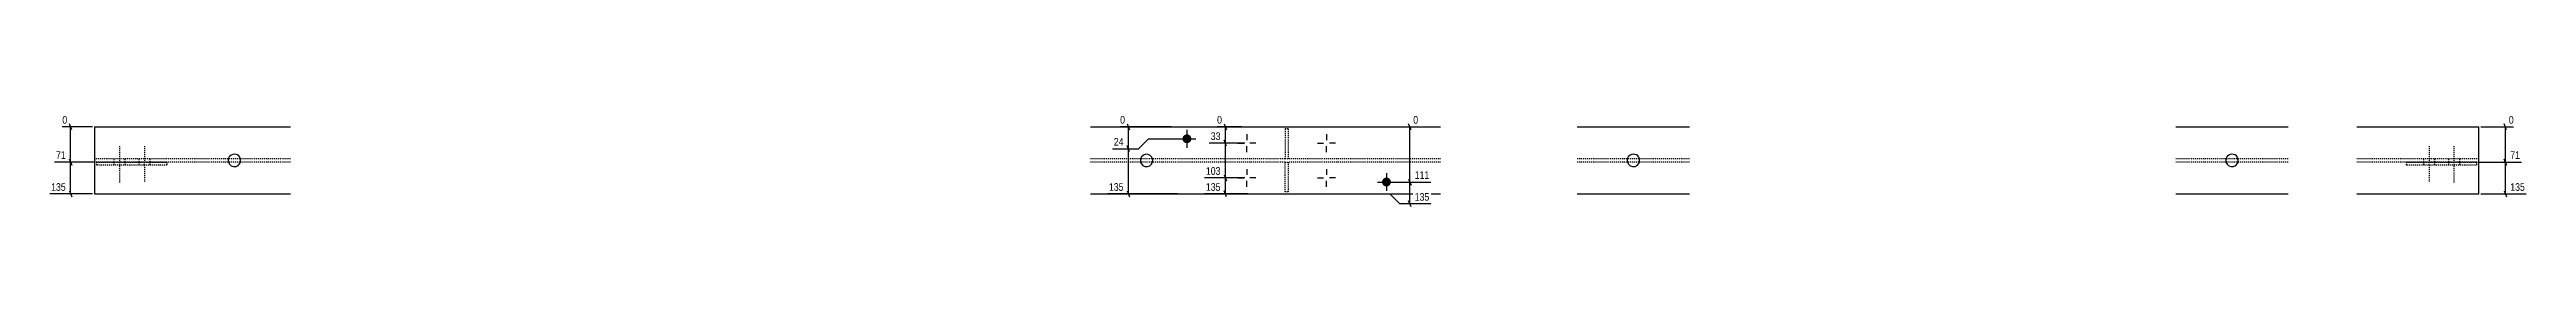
# Model space of a CAD drawing. Header units: millimetres. Extents: x 9 to 27154, y 6 to 1824.
# Drawn here: x 12048 to 17014, y 10 to 196 of the extents above; entities that cross this region are included whole.
import ezdxf

# ---------------------------------------------------------------- set-up
doc = ezdxf.new("R2010")
doc.units = ezdxf.units.MM
doc.linetypes.add('DXK_LINE_DOT2', pattern=[3.9198, 1.9599, -1.9599])
doc.layers.add('MÅLSÆTNING', color=7, linetype='Continuous')
doc.layers.add('STÅL', color=7, linetype='Continuous')
doc.styles.add('Arial Narrow', font='ARIALN.TTF', dxfattribs={"height": 0.2})

msp = doc.modelspace()

# ---------------------------------------------------------------- hatches: boundary and pattern name
at = {"layer": 'STÅL', "linetype": 'Continuous'}
for points in [[(14337.5, 146.6, -1), (14319.5, 146.6, -1)], [(14737.5, 59.6, -1), (14719.5, 59.6, -1)]]:
    msp.add_hatch(color=96, dxfattribs=at).paths.add_polyline_path(points)

# ---------------------------------------------------------------- linework, layer by layer
at = {"layer": 'MÅLSÆTNING', "color": 7, "linetype": 'Continuous'}
for p, q in [((12134.5, 170.6), (12074, 170.6)), ((12092.9, 164.6), (12088.1, 176.6)), ((14438.4, 170.6), (14389, 170.6)), ((14403.1, 176.6), (14407.9, 164.6)), ((14405.5, 137.8), (14405.5, 170.6)), ((14728.2, 170.6), (14791.9, 170.6)), ((14777.8, 164.6), (14773, 176.6)), ((14775.4, 59.6), (14775.4, 170.6)), ((16922.5, 170.6), (16988.2, 170.6)), ((16974.1, 164.6), (16969.3, 176.6)), ((16971.7, 99.8), (16971.7, 170.6)), ((12139.5, 99.8), (12058.4, 99.8)), ((12092.9, 93.8), (12088.1, 105.8)), ((12090.5, 35.6), (12090.5, 99.8)), ((14179.1, 126.6), (14231.2, 126.6)), ((14213.6, 120.6), (14208.8, 132.6)), ((14211.2, 35.6), (14211.2, 126.6)), ((14231.2, 126.6), (14251.2, 146.6)), ((14231.2, 126.6), (14251.2, 146.6)), ((14251.2, 146.6), (14324.5, 146.6)), ((14251.2, 146.6), (14324.5, 146.6)), ((14444.5, 137.8), (14373.4, 137.8)), ((14444.5, 137.8), (14373.4, 137.8)), ((14407.9, 131.8), (14403.1, 143.8)), ((14407.9, 131.8), (14403.1, 143.8)), ((14405.5, 67.8), (14405.5, 137.8)), ((16917.5, 99.8), (17003.8, 99.8)), ((16917.5, 99.8), (17003.8, 99.8)), ((16969.3, 105.8), (16974.1, 93.8)), ((16974.1, 93.8), (16969.3, 105.8)), ((16971.7, 35.6), (16971.7, 99.8)), ((14444.5, 67.8), (14363.6, 67.8)), ((14444.5, 67.8), (14363.6, 67.8)), ((14403.1, 73.8), (14407.9, 61.8)), ((14403.1, 73.8), (14407.9, 61.8)), ((14405.5, 35.6), (14405.5, 67.8)), ((14732.5, 59.6), (14817.3, 59.6)), ((14732.5, 59.6), (14817.3, 59.6)), ((14773, 65.6), (14777.8, 53.6)), ((14773, 65.6), (14777.8, 53.6)), ((14775.4, 15.6), (14775.4, 59.6)), ((12134.5, 35.6), (12048.7, 35.6)), ((12088.1, 41.6), (12092.9, 29.6)), ((14309.5, 35.6), (14169.3, 35.6)), ((14208.8, 41.6), (14213.6, 29.6)), ((14450.8, 35.6), (14363.6, 35.6)), ((14407.9, 29.6), (14403.1, 41.6)), ((14755.4, 15.6), (14735.4, 35.6)), ((14735.4, 35.6), (14752.3, 35.6)), ((14817.3, 15.6), (14755.4, 15.6)), ((14777.8, 9.6), (14773, 21.6)), ((16922.5, 35.6), (17013.6, 35.6)), ((16969.3, 41.6), (16974.1, 29.6))]:
    msp.add_line(p, q, dxfattribs=at)
at = {"layer": 'STÅL', "color": 2, "linetype": 'Continuous'}
for p, q in [((12138.5, 170.6), (12138.5, 35.6)), ((12138.5, 170.6), (12531.4, 170.6)), ((14135, 170.6), (14837.1, 170.6)), ((15111, 170.6), (15336, 170.6)), ((16311, 170.6), (16536, 170.6)), ((16673.5, 170.6), (16918.5, 170.6)), ((16918.5, 35.6), (16918.5, 170.6)), ((12138.5, 35.6), (12531.4, 35.6)), ((14135, 35.6), (14837.1, 35.6)), ((15111, 35.6), (15336, 35.6)), ((16311, 35.6), (16536, 35.6)), ((16673.5, 35.6), (16918.5, 35.6))]:
    msp.add_line(p, q, dxfattribs=at)
at = {"layer": 'STÅL', "color": 96, "linetype": 'Continuous'}
for p, q in [((14328.5, 164.6), (14328.5, 128.6)), ((14448.5, 155.8), (14448.5, 143.8)), ((14608.5, 155.8), (14608.5, 143.8)), ((14310.5, 146.6), (14346.5, 146.6)), ((14430.5, 137.8), (14442.5, 137.8)), ((14448.5, 119.8), (14448.5, 131.8)), ((14466.5, 137.8), (14454.6, 137.8)), ((14590.5, 137.8), (14602.5, 137.8)), ((14608.5, 119.8), (14608.5, 131.8)), ((14626.5, 137.8), (14614.6, 137.8)), ((14430.5, 67.8), (14442.5, 67.8)), ((14448.5, 85.8), (14448.5, 73.8)), ((14448.5, 49.8), (14448.5, 61.8)), ((14466.5, 67.8), (14454.6, 67.8)), ((14590.5, 67.8), (14602.5, 67.8)), ((14608.5, 85.8), (14608.5, 73.8)), ((14608.5, 49.8), (14608.5, 61.8)), ((14626.5, 67.8), (14614.6, 67.8)), ((14710.5, 59.6), (14746.5, 59.6)), ((14728.5, 77.6), (14728.5, 41.6))]:
    msp.add_line(p, q, dxfattribs=at)
at = {"layer": 'STÅL', "color": 7, "linetype": 'DXK_LINE_DOT2'}
for p, q in [((14531.5, 166.4), (14525.5, 166.4)), ((14525.5, 166.4), (14525.5, 106.4)), ((14531.5, 166.4), (14531.5, 106.4)), ((12531.4, 106.4), (12138.5, 106.4)), ((12531.4, 99.8), (12138.5, 99.8)), ((12143.5, 93.8), (12143.5, 99.8)), ((12143.5, 99.8), (12283.5, 99.8)), ((12238.5, 93.8), (12238.5, 99.8)), ((12283.5, 99.8), (12283.5, 93.8)), ((14525.5, 106.4), (14135, 106.4)), ((14525.5, 99.8), (14135, 99.8)), ((14531.5, 106.4), (14525.5, 106.4)), ((14525.5, 39.8), (14525.5, 99.8)), ((14525.5, 99.8), (14531.5, 99.8)), ((14837.1, 106.4), (14531.5, 106.4)), ((14531.5, 99.8), (14531.5, 39.8)), ((14837.1, 99.8), (14531.5, 99.8)), ((15336, 106.4), (15111, 106.4)), ((15336, 99.8), (15111, 99.8)), ((16536, 106.4), (16311, 106.4)), ((16536, 99.8), (16311, 99.8)), ((16918.5, 106.4), (16673.5, 106.4)), ((16918.5, 99.8), (16673.5, 99.8)), ((16773.5, 99.8), (16913.5, 99.8)), ((16773.5, 93.8), (16773.5, 99.8)), ((16818.5, 93.8), (16818.5, 99.8)), ((16913.5, 99.8), (16913.5, 93.8)), ((12283.5, 93.8), (12143.5, 93.8)), ((16913.5, 93.8), (16773.5, 93.8)), ((14531.5, 39.8), (14525.5, 39.8))]:
    msp.add_line(p, q, dxfattribs=at)
at = {"layer": 'STÅL', "color": 96, "linetype": 'DXK_LINE_DOT2'}
for p, q in [((12177.5, 106.4), (12177.5, 99.8)), ((12177.5, 99.8), (12177.5, 93.8)), ((12188.5, 131.4), (12188.5, 58.4)), ((12199.5, 106.4), (12199.5, 99.8)), ((12199.5, 99.8), (12199.5, 93.8)), ((12227.5, 106.4), (12227.5, 99.8)), ((12227.5, 99.8), (12227.5, 93.8)), ((12238.5, 131.4), (12238.5, 99.8)), ((12249.5, 106.4), (12249.5, 99.8)), ((12249.5, 99.8), (12249.5, 93.8)), ((16807.5, 106.4), (16807.5, 99.8)), ((16807.5, 99.8), (16807.5, 93.8)), ((16818.5, 131.4), (16818.5, 99.8)), ((16829.5, 106.4), (16829.5, 99.8)), ((16829.5, 99.8), (16829.5, 93.8)), ((16857.5, 106.4), (16857.5, 99.8)), ((16857.5, 99.8), (16857.5, 93.8)), ((16868.5, 131.4), (16868.5, 58.4)), ((16879.5, 106.4), (16879.5, 99.8)), ((16879.5, 99.8), (16879.5, 93.8)), ((12238.5, 93.8), (12238.5, 58.4)), ((16818.5, 93.8), (16818.5, 58.4))]:
    msp.add_line(p, q, dxfattribs=at)
at = {"layer": 'STÅL', "color": 2, "linetype": 'Continuous'}
for centre, start, end in [((12418.9, 103.1), 150.3737, 330.3737), ((12418.9, 103.1), 330.3737, 150.3737), ((14247.5, 103.1), 120.3737, 300.3737), ((14247.5, 103.1), 300.3737, 120.3737), ((15223.5, 103.1), 150.3737, 330.3737), ((15223.5, 103.1), 330.3737, 150.3737), ((16423.5, 103.1), 150.3737, 330.3737), ((16423.5, 103.1), 330.3737, 150.3737)]:
    msp.add_arc(centre, 12.5, start, end, dxfattribs=at)

# ---------------------------------------------------------------- next in the draw order: wipeouts: each hides what was drawn before it
at = {"color": 0, "linetype": 'Continuous'}
for points in [[(14204.7, 129.8), (14204.7, 152.2), (14178.8, 152.2), (14178.8, 129.8)], [(14401.9, 173.8), (14401.9, 196.2), (14385.8, 196.2), (14385.8, 173.8)], [(14795.1, 173.8), (14795.1, 196.2), (14779, 196.2), (14779, 173.8)], [(16991.4, 173.8), (16991.4, 196.2), (16975.3, 196.2), (16975.3, 173.8)], [(12084, 103), (12084, 125.4), (12058.1, 125.4), (12058.1, 103)], [(17004.1, 103), (17004.1, 125.4), (16978.2, 125.4), (16978.2, 103)], [(12084, 38.8), (12084, 61.2), (12048.4, 61.2), (12048.4, 38.8)], [(14204.7, 38.8), (14204.7, 61.2), (14169, 61.2), (14169, 38.8)], [(14399, 71), (14399, 93.4), (14363.3, 93.4), (14363.3, 71)], [(14817.5, 62.8), (14817.5, 85.2), (14781.9, 85.2), (14781.9, 62.8)], [(17013.9, 38.8), (17013.9, 61.2), (16978.2, 61.2), (16978.2, 38.8)]]:
    msp.add_wipeout(points, dxfattribs=at).dxf.layer = 'MÅLSÆTNING'

# ---------------------------------------------------------------- next in the draw order: linework, layer by layer
at = {"layer": 'MÅLSÆTNING', "color": 7, "linetype": 'Continuous'}
for p, q in [((12090.5, 99.8), (12090.5, 170.6)), ((14297.1, 170.6), (14194.6, 170.6)), ((14208.8, 176.6), (14213.6, 164.6)), ((14211.2, 126.6), (14211.2, 170.6)), ((12139.5, 99.8), (12058.4, 99.8)), ((12088.1, 105.8), (12092.9, 93.8)), ((14179.1, 126.6), (14231.2, 126.6)), ((14213.6, 120.6), (14208.8, 132.6))]:
    msp.add_line(p, q, dxfattribs=at)

# ---------------------------------------------------------------- next in the draw order: texts
at = {"layer": 'MÅLSÆTNING', "color": 3, "linetype": 'Continuous', "style": 'Arial Narrow'}
for s, height, p in [('0', 15.3, (14389, 177)), ('0', 15.3, (14782.2, 177)), ('0', 15.3, (16978.5, 177)), ('71', 15.27, (12061.3, 106.2)), ('24', 15.27, (14182, 133)), ('71', 15.27, (16981.4, 106.2)), ('135', 15.27, (12051.6, 42)), ('135', 15.27, (14172.2, 42)), ('135', 15.27, (16981.4, 42))]:
    msp.add_text(s, height=height, dxfattribs=at).set_placement(p)

# ---------------------------------------------------------------- next in the draw order: wipeouts: each hides what was drawn before it
at = {"color": 0, "linetype": 'Continuous'}
for points in [[(14399, 38.8), (14399, 61.2), (14363.3, 61.2), (14363.3, 38.8)], [(14817.5, 18.8), (14817.5, 41.2), (14781.9, 41.2), (14781.9, 18.8)]]:
    msp.add_wipeout(points, dxfattribs=at).dxf.layer = 'MÅLSÆTNING'

# ---------------------------------------------------------------- next in the draw order: texts
at = {"layer": 'MÅLSÆTNING', "color": 3, "linetype": 'Continuous', "style": 'Arial Narrow'}
for s, p in [('103', (14366.5, 74.2)), ('135', (14366.5, 42)), ('111', (14785.1, 66)), ('135', (14785.1, 22))]:
    msp.add_text(s, height=15.27, dxfattribs=at).set_placement(p)

# ---------------------------------------------------------------- next in the draw order: wipeouts: each hides what was drawn before it
at = {"color": 0, "linetype": 'Continuous'}
for points in [[(12086.9, 173.8), (12086.9, 196.2), (12070.8, 196.2), (12070.8, 173.8)], [(14207.6, 173.8), (14207.6, 196.2), (14191.4, 196.2), (14191.4, 173.8)], [(14399, 141), (14399, 163.4), (14373.1, 163.4), (14373.1, 141)]]:
    msp.add_wipeout(points, dxfattribs=at).dxf.layer = 'MÅLSÆTNING'

# ---------------------------------------------------------------- next in the draw order: texts
at = {"layer": 'MÅLSÆTNING', "color": 3, "linetype": 'Continuous', "style": 'Arial Narrow'}
for s, height, p in [('0', 15.3, (12074, 177)), ('0', 15.3, (14194.6, 177)), ('33', 15.27, (14376.3, 144.2))]:
    msp.add_text(s, height=height, dxfattribs=at).set_placement(p)

doc.saveas('drawing.dxf')
